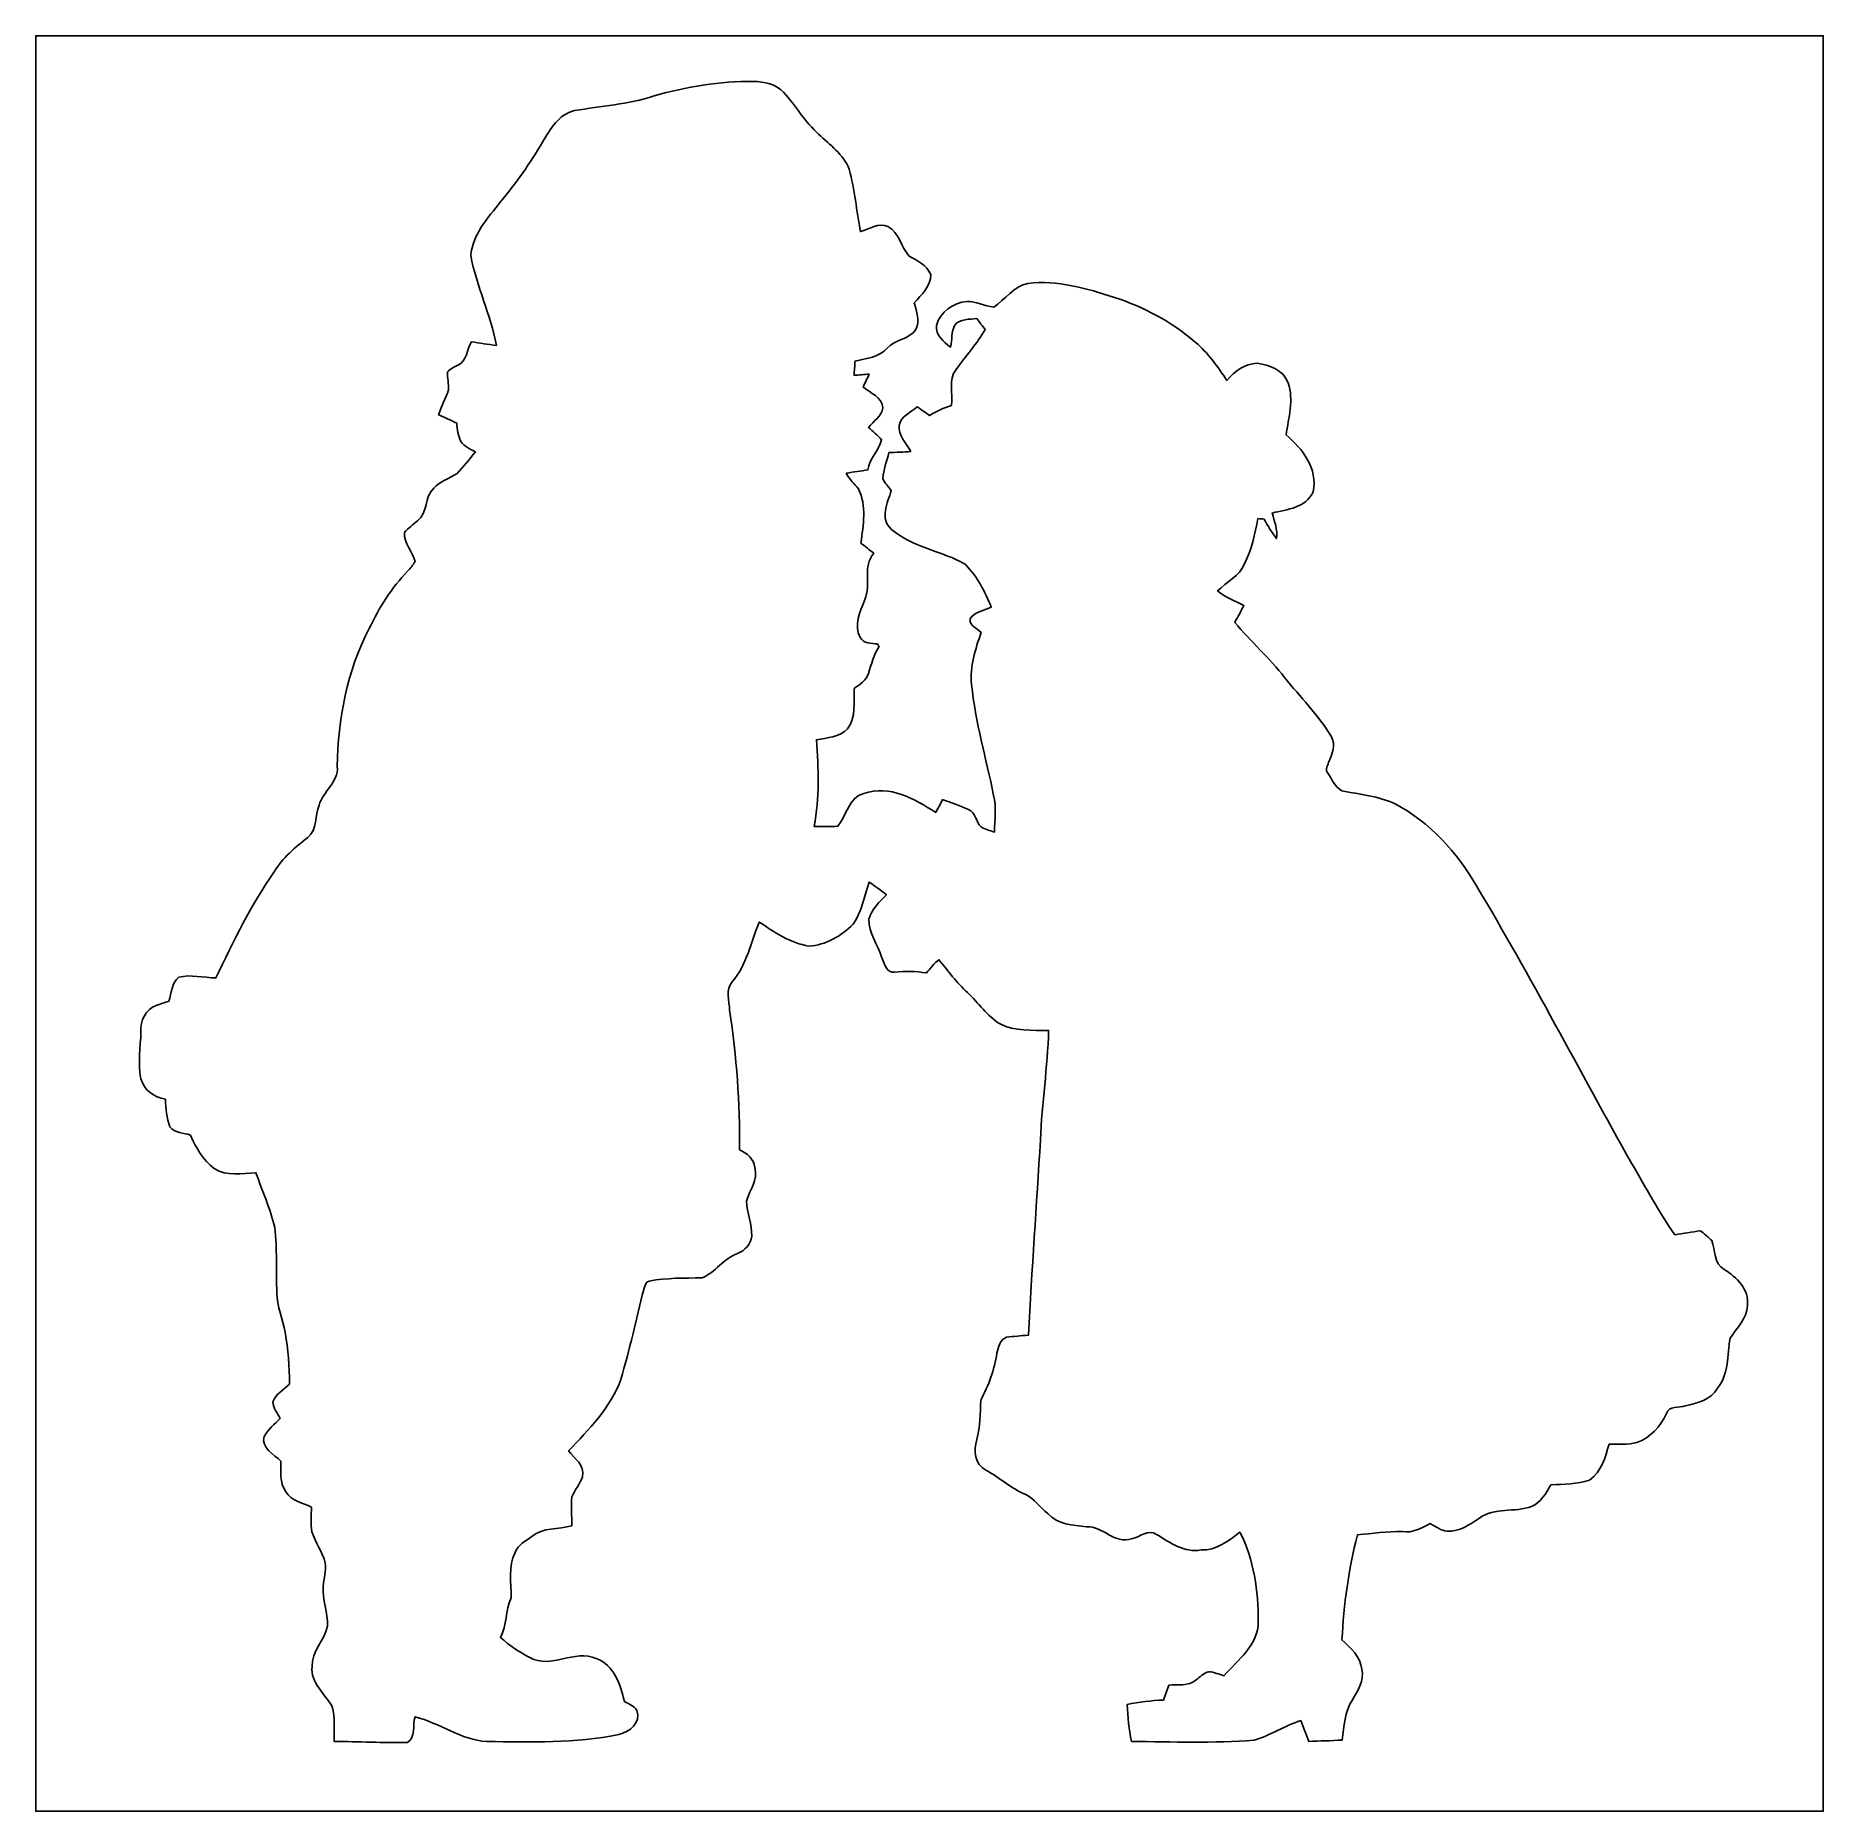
# Model space of a CAD drawing. Header units: centimetres. Extents: x -16.8 to 16.8, y -16.7 to 16.7.
import ezdxf

# ---------------------------------------------------------------- set-up
doc = ezdxf.new("R2010")
doc.units = ezdxf.units.CM
doc.header["$MEASUREMENT"] = 0
doc.layers.add('Layer 1', color=7, linetype='Continuous')

msp = doc.modelspace()

# ---------------------------------------------------------------- linework, layer by layer
at = {"layer": 'Layer 1', "color": 7}
for points, knots in [([(-16.77458, 16.66875), (-16.77458, 16.66875), (16.77458, 16.66875), (16.77458, 16.66875), (16.77458, 16.66875), (16.77458, 16.66875), (16.77458, -16.66875), (16.77458, -16.66875), (16.77458, -16.66875), (16.77458, -16.66875), (-16.77458, -16.66875), (-16.77458, -16.66875), (-16.77458, -16.66875), (-16.77458, -16.66875), (-16.77458, 16.66875), (-16.77458, 16.66875), (-16.77458, 16.66875), (-16.77458, 16.66875), (-16.77458, 16.66875), (-16.77458, 16.66875)], [0, 0, 0, 0, 0.16666667, 0.16666667, 0.16666667, 0.16666667, 0.33333333, 0.33333333, 0.33333333, 0.33333333, 0.5, 0.5, 0.5, 0.5, 0.66666667, 0.66666667, 0.66666667, 0.66666667, 1, 1, 1, 1]), ([(-5.1689, 15.53739), (-5.65291, 15.38076), (-6.16338, 15.34971), (-6.66186, 15.26222), (-6.66186, 15.26222), (-6.96136, 15.19626), (-7.11729, 14.90874), (-7.26299, 14.67062), (-7.26299, 14.67062), (-7.493, 14.27621), (-7.75899, 13.90438), (-8.05004, 13.55302), (-8.05004, 13.55302), (-8.28499, 13.2521), (-8.57638, 12.94024), (-8.60954, 12.54054), (-8.60954, 12.54054), (-8.50053, 11.96481), (-8.23595, 11.43176), (-8.12906, 10.85462), (-8.12906, 10.85462), (-8.28604, 10.87049), (-8.44197, 10.89766), (-8.59755, 10.92094), (-8.59755, 10.92094), (-8.68574, 10.77701), (-8.67763, 10.55405), (-8.85402, 10.4842), (-8.85402, 10.4842), (-8.91963, 10.44504), (-8.99724, 10.41788), (-9.04452, 10.35509), (-9.04452, 10.35509), (-9.05298, 10.24255), (-9.01806, 10.13037), (-9.02864, 10.01818), (-9.02864, 10.01818), (-9.07768, 9.85873), (-9.16305, 9.71268), (-9.21385, 9.55357), (-9.21385, 9.55357), (-9.10061, 9.50172), (-8.98737, 9.4488), (-8.87377, 9.39659), (-8.87377, 9.39659), (-8.85966, 9.28052), (-8.84908, 9.15917), (-8.79793, 9.05192), (-8.79793, 9.05192), (-8.73443, 8.95279), (-8.62048, 8.91046), (-8.52276, 8.85472), (-8.52276, 8.85472), (-8.63459, 8.71784), (-8.74113, 8.57603), (-8.86672, 8.45079), (-8.86672, 8.45079), (-9.00924, 8.35413), (-9.18704, 8.30827), (-9.30275, 8.17351), (-9.30275, 8.17351), (-9.48937, 8.01617), (-9.40717, 7.70502), (-9.60684, 7.56285), (-9.60684, 7.56285), (-9.68763, 7.48841), (-9.785, 7.42915), (-9.85344, 7.34201), (-9.85344, 7.34201), (-9.87037, 7.13458), (-9.69927, 6.98782), (-9.65588, 6.79662), (-9.65588, 6.79662), (-9.68975, 6.72924), (-9.74443, 6.67561), (-9.79346, 6.61917), (-9.79346, 6.61917), (-10.0965, 6.3052), (-10.32969, 5.93019), (-10.51525, 5.53685), (-10.51525, 5.53685), (-10.93329, 4.7438), (-11.10086, 3.83752), (-11.11568, 2.94746), (-11.11568, 2.94746), (-11.08745, 2.65289), (-11.38202, 2.48497), (-11.45787, 2.22462), (-11.45787, 2.22462), (-11.54148, 2.02883), (-11.47974, 1.75648), (-11.66989, 1.61749), (-11.66989, 1.61749), (-11.90413, 1.42946), (-12.1412, 1.23331), (-12.29713, 0.9719), (-12.29713, 0.9719), (-12.73387, 0.34925), (-13.06654, -0.3362), (-13.39321, -1.02129), (-13.39321, -1.02129), (-13.62393, -1.02023), (-13.86276, -0.94897), (-14.08889, -1.00965), (-14.08889, -1.00965), (-14.22718, -1.1109), (-14.22576, -1.31339), (-14.27762, -1.46085), (-14.27762, -1.46085), (-14.35664, -1.48661), (-14.43637, -1.50989), (-14.51363, -1.54093), (-14.51363, -1.54093), (-14.70731, -1.6062), (-14.81737, -1.83021), (-14.80044, -2.02671), (-14.80044, -2.02671), (-14.80891, -2.32128), (-14.86218, -2.62184), (-14.80114, -2.9143), (-14.80114, -2.9143), (-14.74541, -3.13761), (-14.55208, -3.25931), (-14.34077, -3.30059), (-14.34077, -3.30059), (-14.33371, -3.47521), (-14.31255, -3.64984), (-14.26034, -3.81811), (-14.26034, -3.81811), (-14.17038, -3.93735), (-13.99822, -3.931), (-13.87052, -3.97157), (-13.87052, -3.97157), (-13.76751, -4.2097), (-13.63204, -4.44112), (-13.4239, -4.60304), (-13.4239, -4.60304), (-13.19036, -4.7565), (-12.90355, -4.68559), (-12.64356, -4.68066), (-12.64356, -4.68066), (-12.52044, -5.02144), (-12.37544, -5.35623), (-12.28619, -5.70794), (-12.28619, -5.70794), (-12.23927, -6.11399), (-12.27243, -6.52392), (-12.24668, -6.93173), (-12.24668, -6.93173), (-12.24562, -7.1882), (-12.13944, -7.42632), (-12.09287, -7.67539), (-12.09287, -7.67539), (-12.03748, -7.99641), (-12.01385, -8.32203), (-12.01244, -8.64799), (-12.01244, -8.64799), (-12.12603, -8.74783), (-12.26679, -8.83603), (-12.325, -8.98243), (-12.325, -8.98243), (-12.31865, -9.0992), (-12.24068, -9.19409), (-12.18741, -9.29358), (-12.18741, -9.29358), (-12.29289, -9.40012), (-12.41319, -9.49819), (-12.48904, -9.62978), (-12.48904, -9.62978), (-12.54972, -9.85485), (-12.30101, -9.96562), (-12.17577, -10.09403), (-12.17577, -10.09403), (-12.16731, -10.28735), (-12.20682, -10.50184), (-12.08123, -10.67012), (-12.08123, -10.67012), (-11.98492, -10.84721), (-11.76267, -10.87332), (-11.59969, -10.95904), (-11.59969, -10.95904), (-11.60251, -11.11285), (-11.61627, -11.26843), (-11.59122, -11.42189), (-11.59122, -11.42189), (-11.5256, -11.62403), (-11.39472, -11.80147), (-11.34004, -12.0082), (-11.34004, -12.0082), (-11.32029, -12.1539), (-11.36685, -12.29819), (-11.37991, -12.44247), (-11.37991, -12.44247), (-11.39508, -12.69788), (-11.2903, -12.93989), (-11.29771, -13.19495), (-11.29771, -13.19495), (-11.35627, -13.46024), (-11.59581, -13.66626), (-11.58699, -13.95095), (-11.58699, -13.95095), (-11.62262, -14.26457), (-11.34957, -14.45648), (-11.21198, -14.70096), (-11.21198, -14.70096), (-11.13966, -14.91192), (-11.19117, -15.14157), (-11.17247, -15.361), (-11.17247, -15.361), (-10.71527, -15.35501), (-10.25666, -15.38746), (-9.80017, -15.37652), (-9.80017, -15.37652), (-9.63754, -15.28233), (-9.7028, -15.05303), (-9.65623, -14.89498), (-9.65623, -14.89498), (-9.19339, -15.01281), (-8.7951, -15.3289), (-8.30898, -15.35924), (-8.30898, -15.35924), (-7.48383, -15.37123), (-6.64633, -15.39628), (-5.83353, -15.22765), (-5.83353, -15.22765), (-5.63457, -15.18532), (-5.40456, -15.0054), (-5.49169, -14.77504), (-5.49169, -14.77504), (-5.53967, -14.68649), (-5.64656, -14.65474), (-5.72629, -14.60676), (-5.72629, -14.60676), (-5.80249, -14.29491), (-5.91644, -13.91461), (-6.25581, -13.80172), (-6.25581, -13.80172), (-6.65727, -13.61299), (-7.11165, -14.01233), (-7.49864, -13.78091), (-7.49864, -13.78091), (-7.69902, -13.68002), (-7.88811, -13.55478), (-8.05392, -13.40344), (-8.05392, -13.40344), (-7.92268, -13.17554), (-7.96854, -12.89897), (-7.8546, -12.66296), (-7.8546, -12.66296), (-7.84437, -12.37791), (-7.91457, -12.07241), (-7.77416, -11.80747), (-7.77416, -11.80747), (-7.72336, -11.66213), (-7.58014, -11.59298), (-7.46266, -11.51043), (-7.46266, -11.51043), (-7.25911, -11.32946), (-6.96101, -11.38202), (-6.71442, -11.30829), (-6.71442, -11.30829), (-6.7116, -11.12732), (-6.72924, -10.94599), (-6.71195, -10.76537), (-6.71195, -10.76537), (-6.66221, -10.63096), (-6.5532, -10.52477), (-6.51369, -10.38648), (-6.51369, -10.38648), (-6.46924, -10.17058), (-6.65939, -10.04535), (-6.7751, -9.90071), (-6.7751, -9.90071), (-6.39269, -9.50066), (-5.98664, -9.0932), (-5.79438, -8.56156), (-5.79438, -8.56156), (-5.62857, -8.00523), (-5.50298, -7.43797), (-5.36469, -6.87493), (-5.36469, -6.87493), (-5.34211, -6.81602), (-5.33259, -6.72712), (-5.25886, -6.71266), (-5.25886, -6.71266), (-4.93183, -6.65304), (-4.59775, -6.65762), (-4.26649, -6.65374), (-4.26649, -6.65374), (-4.01461, -6.55038), (-3.86503, -6.28579), (-3.60151, -6.1976), (-3.60151, -6.1976), (-3.46957, -6.13939), (-3.35174, -6.02156), (-3.33551, -5.87304), (-3.33551, -5.87304), (-3.33022, -5.64833), (-3.42265, -5.43525), (-3.43429, -5.213), (-3.43429, -5.213), (-3.37891, -5.00345), (-3.20746, -4.81542), (-3.27907, -4.58329), (-3.27907, -4.58329), (-3.29001, -4.41889), (-3.429, -4.31341), (-3.56482, -4.24709), (-3.56482, -4.24709), (-3.55706, -3.37009), (-3.62126, -2.49626), (-3.75073, -1.62948), (-3.75073, -1.62948), (-3.75461, -1.45732), (-3.83364, -1.24001), (-3.7017, -1.09538), (-3.7017, -1.09538), (-3.435, -0.77329), (-3.34821, -0.35313), (-3.19546, 0.02681), (-3.19546, 0.02681), (-2.90865, -0.16263), (-2.61338, -0.37218), (-2.26413, -0.42333), (-2.26413, -0.42333), (-1.94486, -0.41099), (-1.65664, -0.22966), (-1.43369, -0.01341), (-1.43369, -0.01341), (-1.26788, 0.21943), (-1.22379, 0.51223), (-1.13171, 0.77717), (-1.13171, 0.77717), (-1.02164, 0.70026), (-0.91123, 0.62265), (-0.80716, 0.53657), (-0.80716, 0.53657), (-0.94862, 0.41063), (-1.07844, 0.26529), (-1.14088, 0.08255), (-1.14088, 0.08255), (-1.13736, -0.18133), (-0.97049, -0.39934), (-0.895, -0.64417), (-0.895, -0.64417), (-0.84702, -0.75106), (-0.80927, -0.93416), (-0.65546, -0.9144), (-0.65546, -0.9144), (-0.45579, -0.89112), (-0.25506, -0.89606), (-0.05609, -0.92781), (-0.05609, -0.92781), (0.01905, -0.84314), (0.08467, -0.74718), (0.17709, -0.67945), (0.17709, -0.67945), (0.34608, -0.89359), (0.51435, -1.10949), (0.71296, -1.29787), (0.71296, -1.29787), (0.91969, -1.48978), (1.08162, -1.73461), (1.32327, -1.88666), (1.32327, -1.88666), (1.6062, -2.02988), (1.92864, -2.00237), (2.23591, -2.00695), (2.23591, -2.00695), (2.21827, -2.69381), (2.10785, -3.37397), (2.08315, -4.06047), (2.08315, -4.06047), (2.00872, -5.28355), (1.92158, -6.50628), (1.85596, -7.73007), (1.85596, -7.73007), (1.71803, -7.73924), (1.5808, -7.75229), (1.44427, -7.76923), (1.44427, -7.76923), (1.32397, -7.81226), (1.29187, -7.95514), (1.26577, -8.06591), (1.26577, -8.06591), (1.21673, -8.37636), (1.11019, -8.6741), (0.96273, -8.95103), (0.96273, -8.95103), (0.94968, -9.19798), (0.95497, -9.4488), (0.88759, -9.68975), (0.88759, -9.68975), (0.82973, -9.88907), (0.84279, -10.16106), (1.05728, -10.26125), (1.05728, -10.26125), (1.3148, -10.40553), (1.53211, -10.61297), (1.81081, -10.72056), (1.81081, -10.72056), (1.97414, -10.80558), (2.07504, -10.96963), (2.21968, -11.07969), (2.21968, -11.07969), (2.40559, -11.28289), (2.69311, -11.29877), (2.94887, -11.32769), (2.94887, -11.32769), (3.26037, -11.30794), (3.47521, -11.66777), (3.79412, -11.55171), (3.79412, -11.55171), (3.94688, -11.52772), (4.11057, -11.36227), (4.26191, -11.46986), (4.26191, -11.46986), (4.51379, -11.62438), (4.78472, -11.81911), (5.09693, -11.76302), (5.09693, -11.76302), (5.3848, -11.77607), (5.61164, -11.59228), (5.82436, -11.42718), (5.82436, -11.42718), (6.09212, -11.94294), (6.17008, -12.53314), (6.17044, -13.10816), (6.17044, -13.10816), (6.16902, -13.5509), (5.79226, -13.82713), (5.52556, -14.12593), (5.52556, -14.12593), (5.43313, -14.09665), (5.34211, -14.05537), (5.24475, -14.04973), (5.24475, -14.04973), (5.14562, -14.06772), (5.07682, -14.14886), (4.99886, -14.20566), (4.99886, -14.20566), (4.86057, -14.33089), (4.66161, -14.27939), (4.49262, -14.30161), (4.49262, -14.30161), (4.45699, -14.39369), (4.42313, -14.48576), (4.38961, -14.57995), (4.38961, -14.57995), (4.16031, -14.59124), (3.93312, -14.61946), (3.7084, -14.66462), (3.7084, -14.66462), (3.72674, -14.89534), (3.73839, -15.13134), (3.79236, -15.35642), (3.79236, -15.35642), (4.55965, -15.36453), (5.33082, -15.39522), (6.09635, -15.33384), (6.09635, -15.33384), (6.39939, -15.24494), (6.66574, -15.06185), (6.96807, -14.9673), (6.96807, -14.9673), (7.02098, -15.09607), (7.06967, -15.22695), (7.11694, -15.35818), (7.11694, -15.35818), (7.32614, -15.34866), (7.53569, -15.34583), (7.74488, -15.33172), (7.74488, -15.33172), (7.78334, -15.0749), (7.7911, -14.79797), (7.93891, -14.57501), (7.93891, -14.57501), (8.03628, -14.40109), (8.17033, -14.21659), (8.11248, -14.00351), (8.11248, -14.00351), (8.09343, -13.7668), (7.90257, -13.60346), (7.741, -13.45071), (7.741, -13.45071), (7.77734, -12.78714), (7.86306, -12.12497), (8.03099, -11.48151), (8.03099, -11.48151), (8.3118, -11.44799), (8.59331, -11.41271), (8.87659, -11.41871), (8.87659, -11.41871), (9.06886, -11.44834), (9.23678, -11.35027), (9.39941, -11.26666), (9.39941, -11.26666), (9.50066, -11.3217), (9.59802, -11.40248), (9.71797, -11.40883), (9.71797, -11.40883), (9.94798, -11.42294), (10.13848, -11.28607), (10.32016, -11.16683), (10.32016, -11.16683), (10.60132, -10.95304), (10.98409, -11.06629), (11.29947, -10.94458), (11.29947, -10.94458), (11.4808, -10.87332), (11.56829, -10.69658), (11.66107, -10.54029), (11.66107, -10.54029), (11.90449, -10.52195), (12.15637, -10.535), (12.38956, -10.45034), (12.38956, -10.45034), (12.61145, -10.29264), (12.68342, -10.02383), (12.75397, -9.77724), (12.75397, -9.77724), (12.92789, -9.77159), (13.10675, -9.78923), (13.2775, -9.74725), (13.2775, -9.74725), (13.52832, -9.65129), (13.72376, -9.44386), (13.82959, -9.19939), (13.82959, -9.19939), (13.87969, -9.05439), (14.07125, -9.09461), (14.18237, -9.05369), (14.18237, -9.05369), (14.4078, -9.00642), (14.66779, -8.94292), (14.79127, -8.72631), (14.79127, -8.72631), (15.00329, -8.45996), (14.97683, -8.10295), (15.02657, -7.78686), (15.02657, -7.78686), (15.15039, -7.59284), (15.3483, -7.42139), (15.35112, -7.17374), (15.35112, -7.17374), (15.39346, -6.86964), (15.14828, -6.63928), (14.91297, -6.4964), (14.91297, -6.4964), (14.71859, -6.38951), (14.74964, -6.12669), (14.68049, -5.9496), (14.68049, -5.9496), (14.62828, -5.90444), (14.52386, -5.81378), (14.47165, -5.76862), (14.47165, -5.76862), (14.31008, -5.79191), (14.14992, -5.81872), (13.98905, -5.84306), (13.98905, -5.84306), (13.68284, -5.41761), (13.44471, -4.94806), (13.17413, -4.50003), (13.17413, -4.50003), (12.20329, -2.76613), (11.28642, -1.00224), (10.2676, 0.70414), (10.2676, 0.70414), (9.90529, 1.34091), (9.38812, 1.89653), (8.74148, 2.24861), (8.74148, 2.24861), (8.42504, 2.38936), (8.07649, 2.42394), (7.74136, 2.49202), (7.74136, 2.49202), (7.6013, 2.55552), (7.55121, 2.72979), (7.46442, 2.84374), (7.46442, 2.84374), (7.4228, 2.90019), (7.4736, 2.96545), (7.49018, 3.02189), (7.49018, 3.02189), (7.55615, 3.17324), (7.6327, 3.36127), (7.53816, 3.51649), (7.53816, 3.51649), (7.29368, 3.91901), (6.95995, 4.25344), (6.66468, 4.61716), (6.66468, 4.61716), (6.38034, 4.98757), (6.02756, 5.29696), (5.72841, 5.65432), (5.72841, 5.65432), (5.78979, 5.75698), (5.8487, 5.8614), (5.89668, 5.97112), (5.89668, 5.97112), (5.73405, 6.06284), (5.54919, 6.12387), (5.40702, 6.24522), (5.40702, 6.24522), (5.57777, 6.41103), (5.81131, 6.52498), (5.91467, 6.7504), (5.91467, 6.7504), (6.03956, 7.01992), (6.11011, 7.31167), (6.16338, 7.60236), (6.16338, 7.60236), (6.20219, 7.59989), (6.24134, 7.59707), (6.28086, 7.59425), (6.28086, 7.59425), (6.34965, 7.46689), (6.42302, 7.34166), (6.51157, 7.22665), (6.51157, 7.22665), (6.53909, 7.39281), (6.47312, 7.55086), (6.43079, 7.70749), (6.43079, 7.70749), (6.71724, 7.77804), (7.05944, 7.79886), (7.20302, 8.10719), (7.20302, 8.10719), (7.29121, 8.53405), (7.00229, 8.91328), (6.69466, 9.17363), (6.69466, 9.17363), (6.73453, 9.49642), (6.84495, 9.83297), (6.72924, 10.15153), (6.72924, 10.15153), (6.64245, 10.38789), (6.38457, 10.49302), (6.15139, 10.51842), (6.15139, 10.51842), (5.91185, 10.51772), (5.7277, 10.36743), (5.582, 10.19634), (5.582, 10.19634), (5.40632, 10.45316), (5.22852, 10.71457), (4.98934, 10.91671), (4.98934, 10.91671), (4.54589, 11.29453), (4.02519, 11.57711), (3.47133, 11.75561), (3.47133, 11.75561), (2.94887, 11.92318), (2.40101, 12.0837), (1.84644, 12.01879), (1.84644, 12.01879), (1.57304, 11.9694), (1.42275, 11.71363), (1.20579, 11.57323), (1.20579, 11.57323), (1.03364, 11.58663), (0.87454, 11.68541), (0.70026, 11.68047), (0.70026, 11.68047), (0.44662, 11.65825), (0.20038, 11.47974), (0.13053, 11.23068), (0.13053, 11.23068), (0.10654, 11.04794), (0.26458, 10.91953), (0.39617, 10.82322), (0.39617, 10.82322), (0.4258, 10.95939), (0.40675, 11.11144), (0.47625, 11.23562), (0.47625, 11.23562), (0.56974, 11.36121), (0.75318, 11.33722), (0.88688, 11.36191), (0.88688, 11.36191), (0.93874, 11.29101), (0.99236, 11.2208), (1.04634, 11.15095), (1.04634, 11.15095), (0.88865, 10.88355), (0.67769, 10.65318), (0.49918, 10.40024), (0.49918, 10.40024), (0.34819, 10.21045), (0.44344, 9.94974), (0.40993, 9.72891), (0.40993, 9.72891), (0.26987, 9.67458), (0.12876, 9.62131), (0.00282, 9.5377), (0.00282, 9.5377), (-0.07549, 9.59238), (-0.1524, 9.64882), (-0.23036, 9.70351), (-0.23036, 9.70351), (-0.34749, 9.5945), (-0.54363, 9.52959), (-0.56691, 9.35355), (-0.56691, 9.35355), (-0.59866, 9.15705), (-0.43356, 9.023), (-0.35207, 8.86389), (-0.35207, 8.86389), (-0.4886, 8.84978), (-0.62618, 8.84731), (-0.76271, 8.84167), (-0.76271, 8.84167), (-0.80116, 8.67904), (-0.86501, 8.51994), (-0.87736, 8.35272), (-0.87736, 8.35272), (-0.83749, 8.26911), (-0.77153, 8.20208), (-0.71649, 8.12835), (-0.71649, 8.12835), (-0.78987, 7.89411), (-0.94156, 7.60483), (-0.71438, 7.39951), (-0.71438, 7.39951), (-0.31821, 7.05802), (0.23283, 7.00087), (0.67416, 6.74123), (0.67416, 6.74123), (0.89359, 6.51933), (1.04246, 6.22829), (1.15993, 5.94113), (1.15993, 5.94113), (1.03787, 5.8861), (0.89218, 5.85717), (0.79375, 5.7658), (0.79375, 5.7658), (0.68227, 5.63139), (0.88759, 5.54567), (0.96908, 5.46417), (0.96908, 5.46417), (0.86219, 5.14985), (0.756, 4.82141), (0.78846, 4.48592), (0.78846, 4.48592), (0.86466, 3.78107), (1.06292, 3.09774), (1.20297, 2.40453), (1.20297, 2.40453), (1.26048, 2.1784), (1.22731, 1.94698), (1.21708, 1.71768), (1.21708, 1.71768), (1.13277, 1.74696), (1.04387, 1.76777), (0.96802, 1.8161), (0.96802, 1.8161), (0.86783, 1.90712), (0.86995, 2.08809), (0.73025, 2.13924), (0.73025, 2.13924), (0.57291, 2.21262), (0.40852, 2.27048), (0.24518, 2.32728), (0.24518, 2.32728), (0.2032, 2.24649), (0.16122, 2.16535), (0.11712, 2.08562), (0.11712, 2.08562), (-0.2794, 2.33927), (-0.74683, 2.61303), (-1.23366, 2.44087), (-1.23366, 2.44087), (-1.52047, 2.37031), (-1.55681, 2.01965), (-1.71873, 1.82704), (-1.71873, 1.82704), (-1.86725, 1.80904), (-2.01789, 1.82598), (-2.16606, 1.82174), (-2.16606, 1.82174), (-2.05987, 2.36079), (-2.08315, 2.90759), (-2.12372, 3.45122), (-2.12372, 3.45122), (-1.92229, 3.48686), (-1.68839, 3.49779), (-1.53846, 3.65725), (-1.53846, 3.65725), (-1.37054, 3.87491), (-1.42628, 4.15784), (-1.41429, 4.41149), (-1.41429, 4.41149), (-1.31304, 4.49227), (-1.18604, 4.56353), (-1.14653, 4.69512), (-1.14653, 4.69512), (-1.09361, 4.86904), (-1.04246, 5.04437), (-0.94756, 5.20065), (-0.94756, 5.20065), (-0.95497, 5.21264), (-0.97014, 5.23699), (-0.9779, 5.24898), (-0.9779, 5.24898), (-1.08938, 5.26168), (-1.2379, 5.2518), (-1.29999, 5.36716), (-1.29999, 5.36716), (-1.42946, 5.59682), (-1.2954, 5.85964), (-1.21426, 6.08259), (-1.21426, 6.08259), (-1.08656, 6.36164), (-1.26541, 6.70807), (-1.04422, 6.95184), (-1.04422, 6.95184), (-1.12501, 7.0164), (-1.20721, 7.07919), (-1.28764, 7.14304), (-1.28764, 7.14304), (-1.24107, 7.47959), (-1.17863, 7.8426), (-1.33279, 8.16187), (-1.33279, 8.16187), (-1.40935, 8.25923), (-1.50707, 8.34072), (-1.56139, 8.45467), (-1.56139, 8.45467), (-1.42663, 8.47866), (-1.29152, 8.49736), (-1.15535, 8.51676), (-1.15535, 8.51676), (-1.13841, 8.73442), (-0.94403, 8.87307), (-0.90064, 9.07909), (-0.90064, 9.07909), (-0.96767, 9.17152), (-1.06574, 9.23361), (-1.14406, 9.3151), (-1.14406, 9.3151), (-1.05339, 9.43645), (-0.89288, 9.51936), (-0.87418, 9.68375), (-0.87418, 9.68375), (-0.88971, 9.88413), (-1.11019, 9.96139), (-1.24742, 10.07427), (-1.24742, 10.07427), (-1.20791, 10.154), (-1.16911, 10.23373), (-1.13242, 10.31487), (-1.13242, 10.31487), (-1.22696, 10.30817), (-1.32115, 10.2997), (-1.4157, 10.293), (-1.4157, 10.293), (-1.41076, 10.38225), (-1.40264, 10.47009), (-1.39629, 10.55899), (-1.39629, 10.55899), (-1.18216, 10.60662), (-0.94509, 10.63413), (-0.78881, 10.80735), (-0.78881, 10.80735), (-0.64276, 10.97245), (-0.37924, 10.96645), (-0.25365, 11.15413), (-0.25365, 11.15413), (-0.17533, 11.31182), (-0.24377, 11.49244), (-0.28469, 11.65225), (-0.28469, 11.65225), (-0.15169, 11.80782), (0.02752, 11.96269), (0.02258, 12.18494), (0.02258, 12.18494), (-0.05009, 12.37156), (-0.22895, 12.43894), (-0.38347, 12.53208), (-0.38347, 12.53208), (-0.53269, 12.70423), (-0.56974, 12.96705), (-0.7814, 13.08417), (-0.7814, 13.08417), (-0.95215, 13.1766), (-1.12818, 13.03091), (-1.29505, 12.99139), (-1.29505, 12.99139), (-1.3716, 13.38051), (-1.403, 13.77879), (-1.50636, 14.16226), (-1.50636, 14.16226), (-1.61643, 14.4399), (-1.86761, 14.62334), (-2.08068, 14.81914), (-2.08068, 14.81914), (-2.33892, 15.04809), (-2.50754, 15.3543), (-2.7372, 15.60759), (-2.7372, 15.60759), (-2.88149, 15.76211), (-3.10162, 15.80691), (-3.30412, 15.81044), (-3.30412, 15.81044), (-3.93488, 15.81503), (-4.56424, 15.71378), (-5.1689, 15.53739)], [0, 0, 0, 0, 0.00438596, 0.00438596, 0.00438596, 0.00438596, 0.00877193, 0.00877193, 0.00877193, 0.00877193, 0.01315789, 0.01315789, 0.01315789, 0.01315789, 0.01754386, 0.01754386, 0.01754386, 0.01754386, 0.02192982, 0.02192982, 0.02192982, 0.02192982, 0.02631579, 0.02631579, 0.02631579, 0.02631579, 0.03070175, 0.03070175, 0.03070175, 0.03070175, 0.03508772, 0.03508772, 0.03508772, 0.03508772, 0.03947368, 0.03947368, 0.03947368, 0.03947368, 0.04385965, 0.04385965, 0.04385965, 0.04385965, 0.04824561, 0.04824561, 0.04824561, 0.04824561, 0.05263158, 0.05263158, 0.05263158, 0.05263158, 0.05701754, 0.05701754, 0.05701754, 0.05701754, 0.06140351, 0.06140351, 0.06140351, 0.06140351, 0.06578947, 0.06578947, 0.06578947, 0.06578947, 0.07017544, 0.07017544, 0.07017544, 0.07017544, 0.0745614, 0.0745614, 0.0745614, 0.0745614, 0.07894737, 0.07894737, 0.07894737, 0.07894737, 0.08333333, 0.08333333, 0.08333333, 0.08333333, 0.0877193, 0.0877193, 0.0877193, 0.0877193, 0.09210526, 0.09210526, 0.09210526, 0.09210526, 0.09649123, 0.09649123, 0.09649123, 0.09649123, 0.10087719, 0.10087719, 0.10087719, 0.10087719, 0.10526316, 0.10526316, 0.10526316, 0.10526316, 0.10964912, 0.10964912, 0.10964912, 0.10964912, 0.11403509, 0.11403509, 0.11403509, 0.11403509, 0.11842105, 0.11842105, 0.11842105, 0.11842105, 0.12280702, 0.12280702, 0.12280702, 0.12280702, 0.12719298, 0.12719298, 0.12719298, 0.12719298, 0.13157895, 0.13157895, 0.13157895, 0.13157895, 0.13596491, 0.13596491, 0.13596491, 0.13596491, 0.14035088, 0.14035088, 0.14035088, 0.14035088, 0.14473684, 0.14473684, 0.14473684, 0.14473684, 0.14912281, 0.14912281, 0.14912281, 0.14912281, 0.15350877, 0.15350877, 0.15350877, 0.15350877, 0.15789474, 0.15789474, 0.15789474, 0.15789474, 0.1622807, 0.1622807, 0.1622807, 0.1622807, 0.16666667, 0.16666667, 0.16666667, 0.16666667, 0.17105263, 0.17105263, 0.17105263, 0.17105263, 0.1754386, 0.1754386, 0.1754386, 0.1754386, 0.17982456, 0.17982456, 0.17982456, 0.17982456, 0.18421053, 0.18421053, 0.18421053, 0.18421053, 0.18859649, 0.18859649, 0.18859649, 0.18859649, 0.19298246, 0.19298246, 0.19298246, 0.19298246, 0.19736842, 0.19736842, 0.19736842, 0.19736842, 0.20175439, 0.20175439, 0.20175439, 0.20175439, 0.20614035, 0.20614035, 0.20614035, 0.20614035, 0.21052632, 0.21052632, 0.21052632, 0.21052632, 0.21491228, 0.21491228, 0.21491228, 0.21491228, 0.21929825, 0.21929825, 0.21929825, 0.21929825, 0.22368421, 0.22368421, 0.22368421, 0.22368421, 0.22807018, 0.22807018, 0.22807018, 0.22807018, 0.23245614, 0.23245614, 0.23245614, 0.23245614, 0.23684211, 0.23684211, 0.23684211, 0.23684211, 0.24122807, 0.24122807, 0.24122807, 0.24122807, 0.24561404, 0.24561404, 0.24561404, 0.24561404, 0.25, 0.25, 0.25, 0.25, 0.25438596, 0.25438596, 0.25438596, 0.25438596, 0.25877193, 0.25877193, 0.25877193, 0.25877193, 0.26315789, 0.26315789, 0.26315789, 0.26315789, 0.26754386, 0.26754386, 0.26754386, 0.26754386, 0.27192982, 0.27192982, 0.27192982, 0.27192982, 0.27631579, 0.27631579, 0.27631579, 0.27631579, 0.28070175, 0.28070175, 0.28070175, 0.28070175, 0.28508772, 0.28508772, 0.28508772, 0.28508772, 0.28947368, 0.28947368, 0.28947368, 0.28947368, 0.29385965, 0.29385965, 0.29385965, 0.29385965, 0.29824561, 0.29824561, 0.29824561, 0.29824561, 0.30263158, 0.30263158, 0.30263158, 0.30263158, 0.30701754, 0.30701754, 0.30701754, 0.30701754, 0.31140351, 0.31140351, 0.31140351, 0.31140351, 0.31578947, 0.31578947, 0.31578947, 0.31578947, 0.32017544, 0.32017544, 0.32017544, 0.32017544, 0.3245614, 0.3245614, 0.3245614, 0.3245614, 0.32894737, 0.32894737, 0.32894737, 0.32894737, 0.33333333, 0.33333333, 0.33333333, 0.33333333, 0.3377193, 0.3377193, 0.3377193, 0.3377193, 0.34210526, 0.34210526, 0.34210526, 0.34210526, 0.34649123, 0.34649123, 0.34649123, 0.34649123, 0.35087719, 0.35087719, 0.35087719, 0.35087719, 0.35526316, 0.35526316, 0.35526316, 0.35526316, 0.35964912, 0.35964912, 0.35964912, 0.35964912, 0.36403509, 0.36403509, 0.36403509, 0.36403509, 0.36842105, 0.36842105, 0.36842105, 0.36842105, 0.37280702, 0.37280702, 0.37280702, 0.37280702, 0.37719298, 0.37719298, 0.37719298, 0.37719298, 0.38157895, 0.38157895, 0.38157895, 0.38157895, 0.38596491, 0.38596491, 0.38596491, 0.38596491, 0.39035088, 0.39035088, 0.39035088, 0.39035088, 0.39473684, 0.39473684, 0.39473684, 0.39473684, 0.39912281, 0.39912281, 0.39912281, 0.39912281, 0.40350877, 0.40350877, 0.40350877, 0.40350877, 0.40789474, 0.40789474, 0.40789474, 0.40789474, 0.4122807, 0.4122807, 0.4122807, 0.4122807, 0.41666667, 0.41666667, 0.41666667, 0.41666667, 0.42105263, 0.42105263, 0.42105263, 0.42105263, 0.4254386, 0.4254386, 0.4254386, 0.4254386, 0.42982456, 0.42982456, 0.42982456, 0.42982456, 0.43421053, 0.43421053, 0.43421053, 0.43421053, 0.43859649, 0.43859649, 0.43859649, 0.43859649, 0.44298246, 0.44298246, 0.44298246, 0.44298246, 0.44736842, 0.44736842, 0.44736842, 0.44736842, 0.45175439, 0.45175439, 0.45175439, 0.45175439, 0.45614035, 0.45614035, 0.45614035, 0.45614035, 0.46052632, 0.46052632, 0.46052632, 0.46052632, 0.46491228, 0.46491228, 0.46491228, 0.46491228, 0.46929825, 0.46929825, 0.46929825, 0.46929825, 0.47368421, 0.47368421, 0.47368421, 0.47368421, 0.47807018, 0.47807018, 0.47807018, 0.47807018, 0.48245614, 0.48245614, 0.48245614, 0.48245614, 0.48684211, 0.48684211, 0.48684211, 0.48684211, 0.49122807, 0.49122807, 0.49122807, 0.49122807, 0.49561404, 0.49561404, 0.49561404, 0.49561404, 0.5, 0.5, 0.5, 0.5, 0.50438596, 0.50438596, 0.50438596, 0.50438596, 0.50877193, 0.50877193, 0.50877193, 0.50877193, 0.51315789, 0.51315789, 0.51315789, 0.51315789, 0.51754386, 0.51754386, 0.51754386, 0.51754386, 0.52192982, 0.52192982, 0.52192982, 0.52192982, 0.52631579, 0.52631579, 0.52631579, 0.52631579, 0.53070175, 0.53070175, 0.53070175, 0.53070175, 0.53508772, 0.53508772, 0.53508772, 0.53508772, 0.53947368, 0.53947368, 0.53947368, 0.53947368, 0.54385965, 0.54385965, 0.54385965, 0.54385965, 0.54824561, 0.54824561, 0.54824561, 0.54824561, 0.55263158, 0.55263158, 0.55263158, 0.55263158, 0.55701754, 0.55701754, 0.55701754, 0.55701754, 0.56140351, 0.56140351, 0.56140351, 0.56140351, 0.56578947, 0.56578947, 0.56578947, 0.56578947, 0.57017544, 0.57017544, 0.57017544, 0.57017544, 0.5745614, 0.5745614, 0.5745614, 0.5745614, 0.57894737, 0.57894737, 0.57894737, 0.57894737, 0.58333333, 0.58333333, 0.58333333, 0.58333333, 0.5877193, 0.5877193, 0.5877193, 0.5877193, 0.59210526, 0.59210526, 0.59210526, 0.59210526, 0.59649123, 0.59649123, 0.59649123, 0.59649123, 0.60087719, 0.60087719, 0.60087719, 0.60087719, 0.60526316, 0.60526316, 0.60526316, 0.60526316, 0.60964912, 0.60964912, 0.60964912, 0.60964912, 0.61403509, 0.61403509, 0.61403509, 0.61403509, 0.61842105, 0.61842105, 0.61842105, 0.61842105, 0.62280702, 0.62280702, 0.62280702, 0.62280702, 0.62719298, 0.62719298, 0.62719298, 0.62719298, 0.63157895, 0.63157895, 0.63157895, 0.63157895, 0.63596491, 0.63596491, 0.63596491, 0.63596491, 0.64035088, 0.64035088, 0.64035088, 0.64035088, 0.64473684, 0.64473684, 0.64473684, 0.64473684, 0.64912281, 0.64912281, 0.64912281, 0.64912281, 0.65350877, 0.65350877, 0.65350877, 0.65350877, 0.65789474, 0.65789474, 0.65789474, 0.65789474, 0.6622807, 0.6622807, 0.6622807, 0.6622807, 0.66666667, 0.66666667, 0.66666667, 0.66666667, 0.67105263, 0.67105263, 0.67105263, 0.67105263, 0.6754386, 0.6754386, 0.6754386, 0.6754386, 0.67982456, 0.67982456, 0.67982456, 0.67982456, 0.68421053, 0.68421053, 0.68421053, 0.68421053, 0.68859649, 0.68859649, 0.68859649, 0.68859649, 0.69298246, 0.69298246, 0.69298246, 0.69298246, 0.69736842, 0.69736842, 0.69736842, 0.69736842, 0.70175439, 0.70175439, 0.70175439, 0.70175439, 0.70614035, 0.70614035, 0.70614035, 0.70614035, 0.71052632, 0.71052632, 0.71052632, 0.71052632, 0.71491228, 0.71491228, 0.71491228, 0.71491228, 0.71929825, 0.71929825, 0.71929825, 0.71929825, 0.72368421, 0.72368421, 0.72368421, 0.72368421, 0.72807018, 0.72807018, 0.72807018, 0.72807018, 0.73245614, 0.73245614, 0.73245614, 0.73245614, 0.73684211, 0.73684211, 0.73684211, 0.73684211, 0.74122807, 0.74122807, 0.74122807, 0.74122807, 0.74561404, 0.74561404, 0.74561404, 0.74561404, 0.75, 0.75, 0.75, 0.75, 0.75438596, 0.75438596, 0.75438596, 0.75438596, 0.75877193, 0.75877193, 0.75877193, 0.75877193, 0.76315789, 0.76315789, 0.76315789, 0.76315789, 0.76754386, 0.76754386, 0.76754386, 0.76754386, 0.77192982, 0.77192982, 0.77192982, 0.77192982, 0.77631579, 0.77631579, 0.77631579, 0.77631579, 0.78070175, 0.78070175, 0.78070175, 0.78070175, 0.78508772, 0.78508772, 0.78508772, 0.78508772, 0.78947368, 0.78947368, 0.78947368, 0.78947368, 0.79385965, 0.79385965, 0.79385965, 0.79385965, 0.79824561, 0.79824561, 0.79824561, 0.79824561, 0.80263158, 0.80263158, 0.80263158, 0.80263158, 0.80701754, 0.80701754, 0.80701754, 0.80701754, 0.81140351, 0.81140351, 0.81140351, 0.81140351, 0.81578947, 0.81578947, 0.81578947, 0.81578947, 0.82017544, 0.82017544, 0.82017544, 0.82017544, 0.8245614, 0.8245614, 0.8245614, 0.8245614, 0.82894737, 0.82894737, 0.82894737, 0.82894737, 0.83333333, 0.83333333, 0.83333333, 0.83333333, 0.8377193, 0.8377193, 0.8377193, 0.8377193, 0.84210526, 0.84210526, 0.84210526, 0.84210526, 0.84649123, 0.84649123, 0.84649123, 0.84649123, 0.85087719, 0.85087719, 0.85087719, 0.85087719, 0.85526316, 0.85526316, 0.85526316, 0.85526316, 0.85964912, 0.85964912, 0.85964912, 0.85964912, 0.86403509, 0.86403509, 0.86403509, 0.86403509, 0.86842105, 0.86842105, 0.86842105, 0.86842105, 0.87280702, 0.87280702, 0.87280702, 0.87280702, 0.87719298, 0.87719298, 0.87719298, 0.87719298, 0.88157895, 0.88157895, 0.88157895, 0.88157895, 0.88596491, 0.88596491, 0.88596491, 0.88596491, 0.89035088, 0.89035088, 0.89035088, 0.89035088, 0.89473684, 0.89473684, 0.89473684, 0.89473684, 0.89912281, 0.89912281, 0.89912281, 0.89912281, 0.90350877, 0.90350877, 0.90350877, 0.90350877, 0.90789474, 0.90789474, 0.90789474, 0.90789474, 0.9122807, 0.9122807, 0.9122807, 0.9122807, 0.91666667, 0.91666667, 0.91666667, 0.91666667, 0.92105263, 0.92105263, 0.92105263, 0.92105263, 0.9254386, 0.9254386, 0.9254386, 0.9254386, 0.92982456, 0.92982456, 0.92982456, 0.92982456, 0.93421053, 0.93421053, 0.93421053, 0.93421053, 0.93859649, 0.93859649, 0.93859649, 0.93859649, 0.94298246, 0.94298246, 0.94298246, 0.94298246, 0.94736842, 0.94736842, 0.94736842, 0.94736842, 0.95175439, 0.95175439, 0.95175439, 0.95175439, 0.95614035, 0.95614035, 0.95614035, 0.95614035, 0.96052632, 0.96052632, 0.96052632, 0.96052632, 0.96491228, 0.96491228, 0.96491228, 0.96491228, 0.96929825, 0.96929825, 0.96929825, 0.96929825, 0.97368421, 0.97368421, 0.97368421, 0.97368421, 0.97807018, 0.97807018, 0.97807018, 0.97807018, 0.98245614, 0.98245614, 0.98245614, 0.98245614, 0.98684211, 0.98684211, 0.98684211, 0.98684211, 0.99122807, 0.99122807, 0.99122807, 0.99122807, 1, 1, 1, 1])]:
    msp.add_open_spline(points, degree=3, knots=knots, dxfattribs=at)
at = {"layer": 'Layer 1', "color": 250}
msp.add_open_spline([(-5.1689, 15.53739), (-4.56424, 15.71378), (-3.93488, 15.81503), (-3.30412, 15.81044), (-3.30412, 15.81044), (-3.10162, 15.80691), (-2.88149, 15.76211), (-2.7372, 15.60759), (-2.7372, 15.60759), (-2.50754, 15.3543), (-2.33892, 15.04809), (-2.08068, 14.81914), (-2.08068, 14.81914), (-1.86761, 14.62334), (-1.61643, 14.4399), (-1.50636, 14.16226), (-1.50636, 14.16226), (-1.403, 13.77879), (-1.3716, 13.38051), (-1.29505, 12.99139), (-1.29505, 12.99139), (-1.12818, 13.03091), (-0.95215, 13.1766), (-0.7814, 13.08417), (-0.7814, 13.08417), (-0.56974, 12.96705), (-0.53269, 12.70423), (-0.38347, 12.53208), (-0.38347, 12.53208), (-0.22895, 12.43894), (-0.05009, 12.37156), (0.02258, 12.18494), (0.02258, 12.18494), (0.02752, 11.96269), (-0.15169, 11.80782), (-0.28469, 11.65225), (-0.28469, 11.65225), (-0.24377, 11.49244), (-0.17533, 11.31182), (-0.25365, 11.15413), (-0.25365, 11.15413), (-0.37924, 10.96645), (-0.64276, 10.97245), (-0.78881, 10.80735), (-0.78881, 10.80735), (-0.94509, 10.63413), (-1.18216, 10.60662), (-1.39629, 10.55899), (-1.39629, 10.55899), (-1.40264, 10.47009), (-1.41076, 10.38225), (-1.4157, 10.293), (-1.4157, 10.293), (-1.32115, 10.2997), (-1.22696, 10.30817), (-1.13242, 10.31487), (-1.13242, 10.31487), (-1.16911, 10.23373), (-1.20791, 10.154), (-1.24742, 10.07427), (-1.24742, 10.07427), (-1.11019, 9.96139), (-0.88971, 9.88413), (-0.87418, 9.68375), (-0.87418, 9.68375), (-0.89288, 9.51936), (-1.05339, 9.43645), (-1.14406, 9.3151), (-1.14406, 9.3151), (-1.06574, 9.23361), (-0.96767, 9.17152), (-0.90064, 9.07909), (-0.90064, 9.07909), (-0.94403, 8.87307), (-1.13841, 8.73442), (-1.15535, 8.51676), (-1.15535, 8.51676), (-1.29152, 8.49736), (-1.42663, 8.47866), (-1.56139, 8.45467), (-1.56139, 8.45467), (-1.50707, 8.34072), (-1.40935, 8.25923), (-1.33279, 8.16187), (-1.33279, 8.16187), (-1.17863, 7.8426), (-1.24107, 7.47959), (-1.28764, 7.14304), (-1.28764, 7.14304), (-1.20721, 7.07919), (-1.12501, 7.0164), (-1.04422, 6.95184), (-1.04422, 6.95184), (-1.26541, 6.70807), (-1.08656, 6.36164), (-1.21426, 6.08259), (-1.21426, 6.08259), (-1.2954, 5.85964), (-1.42946, 5.59682), (-1.29999, 5.36716), (-1.29999, 5.36716), (-1.2379, 5.2518), (-1.08938, 5.26168), (-0.9779, 5.24898), (-0.9779, 5.24898), (-0.97014, 5.23699), (-0.95497, 5.21264), (-0.94756, 5.20065), (-0.94756, 5.20065), (-1.04246, 5.04437), (-1.09361, 4.86904), (-1.14653, 4.69512), (-1.14653, 4.69512), (-1.18604, 4.56353), (-1.31304, 4.49227), (-1.41429, 4.41149), (-1.41429, 4.41149), (-1.42628, 4.15784), (-1.37054, 3.87491), (-1.53846, 3.65725), (-1.53846, 3.65725), (-1.68839, 3.49779), (-1.92229, 3.48686), (-2.12372, 3.45122), (-2.12372, 3.45122), (-2.08315, 2.90759), (-2.05987, 2.36079), (-2.16606, 1.82174), (-2.16606, 1.82174), (-2.01789, 1.82598), (-1.86725, 1.80904), (-1.71873, 1.82704), (-1.71873, 1.82704), (-1.55681, 2.01965), (-1.52047, 2.37031), (-1.23366, 2.44087), (-1.23366, 2.44087), (-0.74683, 2.61303), (-0.2794, 2.33927), (0.11712, 2.08562), (0.11712, 2.08562), (0.16122, 2.16535), (0.2032, 2.24649), (0.24518, 2.32728), (0.24518, 2.32728), (0.40852, 2.27048), (0.57291, 2.21262), (0.73025, 2.13924), (0.73025, 2.13924), (0.86995, 2.08809), (0.86783, 1.90712), (0.96802, 1.8161), (0.96802, 1.8161), (1.04387, 1.76777), (1.13277, 1.74696), (1.21708, 1.71768), (1.21708, 1.71768), (1.22731, 1.94698), (1.26048, 2.1784), (1.20297, 2.40453), (1.20297, 2.40453), (1.06292, 3.09774), (0.86466, 3.78107), (0.78846, 4.48592), (0.78846, 4.48592), (0.756, 4.82141), (0.86219, 5.14985), (0.96908, 5.46417), (0.96908, 5.46417), (0.88759, 5.54567), (0.68227, 5.63139), (0.79375, 5.7658), (0.79375, 5.7658), (0.89218, 5.85717), (1.03787, 5.8861), (1.15993, 5.94113), (1.15993, 5.94113), (1.04246, 6.22829), (0.89359, 6.51933), (0.67416, 6.74123), (0.67416, 6.74123), (0.23283, 7.00087), (-0.31821, 7.05802), (-0.71438, 7.39951), (-0.71438, 7.39951), (-0.94156, 7.60483), (-0.78987, 7.89411), (-0.71649, 8.12835), (-0.71649, 8.12835), (-0.77153, 8.20208), (-0.83749, 8.26911), (-0.87736, 8.35272), (-0.87736, 8.35272), (-0.86501, 8.51994), (-0.80116, 8.67904), (-0.76271, 8.84167), (-0.76271, 8.84167), (-0.62618, 8.84731), (-0.4886, 8.84978), (-0.35207, 8.86389), (-0.35207, 8.86389), (-0.43356, 9.023), (-0.59866, 9.15705), (-0.56691, 9.35355), (-0.56691, 9.35355), (-0.54363, 9.52959), (-0.34749, 9.5945), (-0.23036, 9.70351), (-0.23036, 9.70351), (-0.1524, 9.64882), (-0.07549, 9.59238), (0.00282, 9.5377), (0.00282, 9.5377), (0.12876, 9.62131), (0.26987, 9.67458), (0.40993, 9.72891), (0.40993, 9.72891), (0.44344, 9.94974), (0.34819, 10.21045), (0.49918, 10.40024), (0.49918, 10.40024), (0.67769, 10.65318), (0.88865, 10.88355), (1.04634, 11.15095), (1.04634, 11.15095), (0.99236, 11.2208), (0.93874, 11.29101), (0.88688, 11.36191), (0.88688, 11.36191), (0.75318, 11.33722), (0.56974, 11.36121), (0.47625, 11.23562), (0.47625, 11.23562), (0.40675, 11.11144), (0.4258, 10.95939), (0.39617, 10.82322), (0.39617, 10.82322), (0.26458, 10.91953), (0.10654, 11.04794), (0.13053, 11.23068), (0.13053, 11.23068), (0.20038, 11.47974), (0.44662, 11.65825), (0.70026, 11.68047), (0.70026, 11.68047), (0.87454, 11.68541), (1.03364, 11.58663), (1.20579, 11.57323), (1.20579, 11.57323), (1.42275, 11.71363), (1.57304, 11.9694), (1.84644, 12.01879), (1.84644, 12.01879), (2.40101, 12.0837), (2.94887, 11.92318), (3.47133, 11.75561), (3.47133, 11.75561), (4.02519, 11.57711), (4.54589, 11.29453), (4.98934, 10.91671), (4.98934, 10.91671), (5.22852, 10.71457), (5.40632, 10.45316), (5.582, 10.19634), (5.582, 10.19634), (5.7277, 10.36743), (5.91185, 10.51772), (6.15139, 10.51842), (6.15139, 10.51842), (6.38457, 10.49302), (6.64245, 10.38789), (6.72924, 10.15153), (6.72924, 10.15153), (6.84495, 9.83297), (6.73453, 9.49642), (6.69466, 9.17363), (6.69466, 9.17363), (7.00229, 8.91328), (7.29121, 8.53405), (7.20302, 8.10719), (7.20302, 8.10719), (7.05944, 7.79886), (6.71724, 7.77804), (6.43079, 7.70749), (6.43079, 7.70749), (6.47312, 7.55086), (6.53909, 7.39281), (6.51157, 7.22665), (6.51157, 7.22665), (6.42302, 7.34166), (6.34965, 7.46689), (6.28086, 7.59425), (6.28086, 7.59425), (6.24134, 7.59707), (6.20219, 7.59989), (6.16338, 7.60236), (6.16338, 7.60236), (6.11011, 7.31167), (6.03956, 7.01992), (5.91467, 6.7504), (5.91467, 6.7504), (5.81131, 6.52498), (5.57777, 6.41103), (5.40702, 6.24522), (5.40702, 6.24522), (5.54919, 6.12387), (5.73405, 6.06284), (5.89668, 5.97112), (5.89668, 5.97112), (5.8487, 5.8614), (5.78979, 5.75698), (5.72841, 5.65432), (5.72841, 5.65432), (6.02756, 5.29696), (6.38034, 4.98757), (6.66468, 4.61716), (6.66468, 4.61716), (6.95995, 4.25344), (7.29368, 3.91901), (7.53816, 3.51649), (7.53816, 3.51649), (7.6327, 3.36127), (7.55615, 3.17324), (7.49018, 3.02189), (7.49018, 3.02189), (7.4736, 2.96545), (7.4228, 2.90019), (7.46442, 2.84374), (7.46442, 2.84374), (7.55121, 2.72979), (7.6013, 2.55552), (7.74136, 2.49202), (7.74136, 2.49202), (8.07649, 2.42394), (8.42504, 2.38936), (8.74148, 2.24861), (8.74148, 2.24861), (9.38812, 1.89653), (9.90529, 1.34091), (10.2676, 0.70414), (10.2676, 0.70414), (11.28642, -1.00224), (12.20329, -2.76613), (13.17413, -4.50003), (13.17413, -4.50003), (13.44471, -4.94806), (13.68284, -5.41761), (13.98905, -5.84306), (13.98905, -5.84306), (14.14992, -5.81872), (14.31008, -5.79191), (14.47165, -5.76862), (14.47165, -5.76862), (14.52386, -5.81378), (14.62828, -5.90444), (14.68049, -5.9496), (14.68049, -5.9496), (14.74964, -6.12669), (14.71859, -6.38951), (14.91297, -6.4964), (14.91297, -6.4964), (15.14828, -6.63928), (15.39346, -6.86964), (15.35112, -7.17374), (15.35112, -7.17374), (15.3483, -7.42139), (15.15039, -7.59284), (15.02657, -7.78686), (15.02657, -7.78686), (14.97683, -8.10295), (15.00329, -8.45996), (14.79127, -8.72631), (14.79127, -8.72631), (14.66779, -8.94292), (14.4078, -9.00642), (14.18237, -9.05369), (14.18237, -9.05369), (14.07125, -9.09461), (13.87969, -9.05439), (13.82959, -9.19939), (13.82959, -9.19939), (13.72376, -9.44386), (13.52832, -9.65129), (13.2775, -9.74725), (13.2775, -9.74725), (13.10675, -9.78923), (12.92789, -9.77159), (12.75397, -9.77724), (12.75397, -9.77724), (12.68342, -10.02383), (12.61145, -10.29264), (12.38956, -10.45034), (12.38956, -10.45034), (12.15637, -10.535), (11.90449, -10.52195), (11.66107, -10.54029), (11.66107, -10.54029), (11.56829, -10.69658), (11.4808, -10.87332), (11.29947, -10.94458), (11.29947, -10.94458), (10.98409, -11.06629), (10.60132, -10.95304), (10.32016, -11.16683), (10.32016, -11.16683), (10.13848, -11.28607), (9.94798, -11.42294), (9.71797, -11.40883), (9.71797, -11.40883), (9.59802, -11.40248), (9.50066, -11.3217), (9.39941, -11.26666), (9.39941, -11.26666), (9.23678, -11.35027), (9.06886, -11.44834), (8.87659, -11.41871), (8.87659, -11.41871), (8.59331, -11.41271), (8.3118, -11.44799), (8.03099, -11.48151), (8.03099, -11.48151), (7.86306, -12.12497), (7.77734, -12.78714), (7.741, -13.45071), (7.741, -13.45071), (7.90257, -13.60346), (8.09343, -13.7668), (8.11248, -14.00351), (8.11248, -14.00351), (8.17033, -14.21659), (8.03628, -14.40109), (7.93891, -14.57501), (7.93891, -14.57501), (7.7911, -14.79797), (7.78334, -15.0749), (7.74488, -15.33172), (7.74488, -15.33172), (7.53569, -15.34583), (7.32614, -15.34866), (7.11694, -15.35818), (7.11694, -15.35818), (7.06967, -15.22695), (7.02098, -15.09607), (6.96807, -14.9673), (6.96807, -14.9673), (6.66574, -15.06185), (6.39939, -15.24494), (6.09635, -15.33384), (6.09635, -15.33384), (5.33082, -15.39522), (4.55965, -15.36453), (3.79236, -15.35642), (3.79236, -15.35642), (3.73839, -15.13134), (3.72674, -14.89534), (3.7084, -14.66462), (3.7084, -14.66462), (3.93312, -14.61946), (4.16031, -14.59124), (4.38961, -14.57995), (4.38961, -14.57995), (4.42313, -14.48576), (4.45699, -14.39369), (4.49262, -14.30161), (4.49262, -14.30161), (4.66161, -14.27939), (4.86057, -14.33089), (4.99886, -14.20566), (4.99886, -14.20566), (5.07682, -14.14886), (5.14562, -14.06772), (5.24475, -14.04973), (5.24475, -14.04973), (5.34211, -14.05537), (5.43313, -14.09665), (5.52556, -14.12593), (5.52556, -14.12593), (5.79226, -13.82713), (6.16902, -13.5509), (6.17044, -13.10816), (6.17044, -13.10816), (6.17008, -12.53314), (6.09212, -11.94294), (5.82436, -11.42718), (5.82436, -11.42718), (5.61164, -11.59228), (5.3848, -11.77607), (5.09693, -11.76302), (5.09693, -11.76302), (4.78472, -11.81911), (4.51379, -11.62438), (4.26191, -11.46986), (4.26191, -11.46986), (4.11057, -11.36227), (3.94688, -11.52772), (3.79412, -11.55171), (3.79412, -11.55171), (3.47521, -11.66777), (3.26037, -11.30794), (2.94887, -11.32769), (2.94887, -11.32769), (2.69311, -11.29877), (2.40559, -11.28289), (2.21968, -11.07969), (2.21968, -11.07969), (2.07504, -10.96963), (1.97414, -10.80558), (1.81081, -10.72056), (1.81081, -10.72056), (1.53211, -10.61297), (1.3148, -10.40553), (1.05728, -10.26125), (1.05728, -10.26125), (0.84279, -10.16106), (0.82973, -9.88907), (0.88759, -9.68975), (0.88759, -9.68975), (0.95497, -9.4488), (0.94968, -9.19798), (0.96273, -8.95103), (0.96273, -8.95103), (1.11019, -8.6741), (1.21673, -8.37636), (1.26577, -8.06591), (1.26577, -8.06591), (1.29187, -7.95514), (1.32397, -7.81226), (1.44427, -7.76923), (1.44427, -7.76923), (1.5808, -7.75229), (1.71803, -7.73924), (1.85596, -7.73007), (1.85596, -7.73007), (1.92158, -6.50628), (2.00872, -5.28355), (2.08315, -4.06047), (2.08315, -4.06047), (2.10785, -3.37397), (2.21827, -2.69381), (2.23591, -2.00695), (2.23591, -2.00695), (1.92864, -2.00237), (1.6062, -2.02988), (1.32327, -1.88666), (1.32327, -1.88666), (1.08162, -1.73461), (0.91969, -1.48978), (0.71296, -1.29787), (0.71296, -1.29787), (0.51435, -1.10949), (0.34608, -0.89359), (0.17709, -0.67945), (0.17709, -0.67945), (0.08467, -0.74718), (0.01905, -0.84314), (-0.05609, -0.92781), (-0.05609, -0.92781), (-0.25506, -0.89606), (-0.45579, -0.89112), (-0.65546, -0.9144), (-0.65546, -0.9144), (-0.80927, -0.93416), (-0.84702, -0.75106), (-0.895, -0.64417), (-0.895, -0.64417), (-0.97049, -0.39934), (-1.13736, -0.18133), (-1.14088, 0.08255), (-1.14088, 0.08255), (-1.07844, 0.26529), (-0.94862, 0.41063), (-0.80716, 0.53657), (-0.80716, 0.53657), (-0.91123, 0.62265), (-1.02164, 0.70026), (-1.13171, 0.77717), (-1.13171, 0.77717), (-1.22379, 0.51223), (-1.26788, 0.21943), (-1.43369, -0.01341), (-1.43369, -0.01341), (-1.65664, -0.22966), (-1.94486, -0.41099), (-2.26413, -0.42333), (-2.26413, -0.42333), (-2.61338, -0.37218), (-2.90865, -0.16263), (-3.19546, 0.02681), (-3.19546, 0.02681), (-3.34821, -0.35313), (-3.435, -0.77329), (-3.7017, -1.09538), (-3.7017, -1.09538), (-3.83364, -1.24001), (-3.75461, -1.45732), (-3.75073, -1.62948), (-3.75073, -1.62948), (-3.62126, -2.49626), (-3.55706, -3.37009), (-3.56482, -4.24709), (-3.56482, -4.24709), (-3.429, -4.31341), (-3.29001, -4.41889), (-3.27907, -4.58329), (-3.27907, -4.58329), (-3.20746, -4.81542), (-3.37891, -5.00345), (-3.43429, -5.213), (-3.43429, -5.213), (-3.42265, -5.43525), (-3.33022, -5.64833), (-3.33551, -5.87304), (-3.33551, -5.87304), (-3.35174, -6.02156), (-3.46957, -6.13939), (-3.60151, -6.1976), (-3.60151, -6.1976), (-3.86503, -6.28579), (-4.01461, -6.55038), (-4.26649, -6.65374), (-4.26649, -6.65374), (-4.59775, -6.65762), (-4.93183, -6.65304), (-5.25886, -6.71266), (-5.25886, -6.71266), (-5.33259, -6.72712), (-5.34211, -6.81602), (-5.36469, -6.87493), (-5.36469, -6.87493), (-5.50298, -7.43797), (-5.62857, -8.00523), (-5.79438, -8.56156), (-5.79438, -8.56156), (-5.98664, -9.0932), (-6.39269, -9.50066), (-6.7751, -9.90071), (-6.7751, -9.90071), (-6.65939, -10.04535), (-6.46924, -10.17058), (-6.51369, -10.38648), (-6.51369, -10.38648), (-6.5532, -10.52477), (-6.66221, -10.63096), (-6.71195, -10.76537), (-6.71195, -10.76537), (-6.72924, -10.94599), (-6.7116, -11.12732), (-6.71442, -11.30829), (-6.71442, -11.30829), (-6.96101, -11.38202), (-7.25911, -11.32946), (-7.46266, -11.51043), (-7.46266, -11.51043), (-7.58014, -11.59298), (-7.72336, -11.66213), (-7.77416, -11.80747), (-7.77416, -11.80747), (-7.91457, -12.07241), (-7.84437, -12.37791), (-7.8546, -12.66296), (-7.8546, -12.66296), (-7.96854, -12.89897), (-7.92268, -13.17554), (-8.05392, -13.40344), (-8.05392, -13.40344), (-7.88811, -13.55478), (-7.69902, -13.68002), (-7.49864, -13.78091), (-7.49864, -13.78091), (-7.11165, -14.01233), (-6.65727, -13.61299), (-6.25581, -13.80172), (-6.25581, -13.80172), (-5.91644, -13.91461), (-5.80249, -14.29491), (-5.72629, -14.60676), (-5.72629, -14.60676), (-5.64656, -14.65474), (-5.53967, -14.68649), (-5.49169, -14.77504), (-5.49169, -14.77504), (-5.40456, -15.0054), (-5.63457, -15.18532), (-5.83353, -15.22765), (-5.83353, -15.22765), (-6.64633, -15.39628), (-7.48383, -15.37123), (-8.30898, -15.35924), (-8.30898, -15.35924), (-8.7951, -15.3289), (-9.19339, -15.01281), (-9.65623, -14.89498), (-9.65623, -14.89498), (-9.7028, -15.05303), (-9.63754, -15.28233), (-9.80017, -15.37652), (-9.80017, -15.37652), (-10.25666, -15.38746), (-10.71527, -15.35501), (-11.17247, -15.361), (-11.17247, -15.361), (-11.19117, -15.14157), (-11.13966, -14.91192), (-11.21198, -14.70096), (-11.21198, -14.70096), (-11.34957, -14.45648), (-11.62262, -14.26457), (-11.58699, -13.95095), (-11.58699, -13.95095), (-11.59581, -13.66626), (-11.35627, -13.46024), (-11.29771, -13.19495), (-11.29771, -13.19495), (-11.2903, -12.93989), (-11.39508, -12.69788), (-11.37991, -12.44247), (-11.37991, -12.44247), (-11.36685, -12.29819), (-11.32029, -12.1539), (-11.34004, -12.0082), (-11.34004, -12.0082), (-11.39472, -11.80147), (-11.5256, -11.62403), (-11.59122, -11.42189), (-11.59122, -11.42189), (-11.61627, -11.26843), (-11.60251, -11.11285), (-11.59969, -10.95904), (-11.59969, -10.95904), (-11.76267, -10.87332), (-11.98492, -10.84721), (-12.08123, -10.67012), (-12.08123, -10.67012), (-12.20682, -10.50184), (-12.16731, -10.28735), (-12.17577, -10.09403), (-12.17577, -10.09403), (-12.30101, -9.96562), (-12.54972, -9.85485), (-12.48904, -9.62978), (-12.48904, -9.62978), (-12.41319, -9.49819), (-12.29289, -9.40012), (-12.18741, -9.29358), (-12.18741, -9.29358), (-12.24068, -9.19409), (-12.31865, -9.0992), (-12.325, -8.98243), (-12.325, -8.98243), (-12.26679, -8.83603), (-12.12603, -8.74783), (-12.01244, -8.64799), (-12.01244, -8.64799), (-12.01385, -8.32203), (-12.03748, -7.99641), (-12.09287, -7.67539), (-12.09287, -7.67539), (-12.13944, -7.42632), (-12.24562, -7.1882), (-12.24668, -6.93173), (-12.24668, -6.93173), (-12.27243, -6.52392), (-12.23927, -6.11399), (-12.28619, -5.70794), (-12.28619, -5.70794), (-12.37544, -5.35623), (-12.52044, -5.02144), (-12.64356, -4.68066), (-12.64356, -4.68066), (-12.90355, -4.68559), (-13.19036, -4.7565), (-13.4239, -4.60304), (-13.4239, -4.60304), (-13.63204, -4.44112), (-13.76751, -4.2097), (-13.87052, -3.97157), (-13.87052, -3.97157), (-13.99822, -3.931), (-14.17038, -3.93735), (-14.26034, -3.81811), (-14.26034, -3.81811), (-14.31255, -3.64984), (-14.33371, -3.47521), (-14.34077, -3.30059), (-14.34077, -3.30059), (-14.55208, -3.25931), (-14.74541, -3.13761), (-14.80114, -2.9143), (-14.80114, -2.9143), (-14.86218, -2.62184), (-14.80891, -2.32128), (-14.80044, -2.02671), (-14.80044, -2.02671), (-14.81737, -1.83021), (-14.70731, -1.6062), (-14.51363, -1.54093), (-14.51363, -1.54093), (-14.43637, -1.50989), (-14.35664, -1.48661), (-14.27762, -1.46085), (-14.27762, -1.46085), (-14.22576, -1.31339), (-14.22718, -1.1109), (-14.08889, -1.00965), (-14.08889, -1.00965), (-13.86276, -0.94897), (-13.62393, -1.02023), (-13.39321, -1.02129), (-13.39321, -1.02129), (-13.06654, -0.3362), (-12.73387, 0.34925), (-12.29713, 0.9719), (-12.29713, 0.9719), (-12.1412, 1.23331), (-11.90413, 1.42946), (-11.66989, 1.61749), (-11.66989, 1.61749), (-11.47974, 1.75648), (-11.54148, 2.02883), (-11.45787, 2.22462), (-11.45787, 2.22462), (-11.38202, 2.48497), (-11.08745, 2.65289), (-11.11568, 2.94746), (-11.11568, 2.94746), (-11.10086, 3.83752), (-10.93329, 4.7438), (-10.51525, 5.53685), (-10.51525, 5.53685), (-10.32969, 5.93019), (-10.0965, 6.3052), (-9.79346, 6.61917), (-9.79346, 6.61917), (-9.74443, 6.67561), (-9.68975, 6.72924), (-9.65588, 6.79662), (-9.65588, 6.79662), (-9.69927, 6.98782), (-9.87037, 7.13458), (-9.85344, 7.34201), (-9.85344, 7.34201), (-9.785, 7.42915), (-9.68763, 7.48841), (-9.60684, 7.56285), (-9.60684, 7.56285), (-9.40717, 7.70502), (-9.48937, 8.01617), (-9.30275, 8.17351), (-9.30275, 8.17351), (-9.18704, 8.30827), (-9.00924, 8.35413), (-8.86672, 8.45079), (-8.86672, 8.45079), (-8.74113, 8.57603), (-8.63459, 8.71784), (-8.52276, 8.85472), (-8.52276, 8.85472), (-8.62048, 8.91046), (-8.73443, 8.95279), (-8.79793, 9.05192), (-8.79793, 9.05192), (-8.84908, 9.15917), (-8.85966, 9.28052), (-8.87377, 9.39659), (-8.87377, 9.39659), (-8.98737, 9.4488), (-9.10061, 9.50172), (-9.21385, 9.55357), (-9.21385, 9.55357), (-9.16305, 9.71268), (-9.07768, 9.85873), (-9.02864, 10.01818), (-9.02864, 10.01818), (-9.01806, 10.13037), (-9.05298, 10.24255), (-9.04452, 10.35509), (-9.04452, 10.35509), (-8.99724, 10.41788), (-8.91963, 10.44504), (-8.85402, 10.4842), (-8.85402, 10.4842), (-8.67763, 10.55405), (-8.68574, 10.77701), (-8.59755, 10.92094), (-8.59755, 10.92094), (-8.44197, 10.89766), (-8.28604, 10.87049), (-8.12906, 10.85462), (-8.12906, 10.85462), (-8.23595, 11.43176), (-8.50053, 11.96481), (-8.60954, 12.54054), (-8.60954, 12.54054), (-8.57638, 12.94024), (-8.28499, 13.2521), (-8.05004, 13.55302), (-8.05004, 13.55302), (-7.75899, 13.90438), (-7.493, 14.27621), (-7.26299, 14.67062), (-7.26299, 14.67062), (-7.11729, 14.90874), (-6.96136, 15.19626), (-6.66186, 15.26222), (-6.66186, 15.26222), (-6.16338, 15.34971), (-5.65291, 15.38076), (-5.1689, 15.53739)], degree=3, knots=[0, 0, 0, 0, 0.00438596, 0.00438596, 0.00438596, 0.00438596, 0.00877193, 0.00877193, 0.00877193, 0.00877193, 0.01315789, 0.01315789, 0.01315789, 0.01315789, 0.01754386, 0.01754386, 0.01754386, 0.01754386, 0.02192982, 0.02192982, 0.02192982, 0.02192982, 0.02631579, 0.02631579, 0.02631579, 0.02631579, 0.03070175, 0.03070175, 0.03070175, 0.03070175, 0.03508772, 0.03508772, 0.03508772, 0.03508772, 0.03947368, 0.03947368, 0.03947368, 0.03947368, 0.04385965, 0.04385965, 0.04385965, 0.04385965, 0.04824561, 0.04824561, 0.04824561, 0.04824561, 0.05263158, 0.05263158, 0.05263158, 0.05263158, 0.05701754, 0.05701754, 0.05701754, 0.05701754, 0.06140351, 0.06140351, 0.06140351, 0.06140351, 0.06578947, 0.06578947, 0.06578947, 0.06578947, 0.07017544, 0.07017544, 0.07017544, 0.07017544, 0.0745614, 0.0745614, 0.0745614, 0.0745614, 0.07894737, 0.07894737, 0.07894737, 0.07894737, 0.08333333, 0.08333333, 0.08333333, 0.08333333, 0.0877193, 0.0877193, 0.0877193, 0.0877193, 0.09210526, 0.09210526, 0.09210526, 0.09210526, 0.09649123, 0.09649123, 0.09649123, 0.09649123, 0.10087719, 0.10087719, 0.10087719, 0.10087719, 0.10526316, 0.10526316, 0.10526316, 0.10526316, 0.10964912, 0.10964912, 0.10964912, 0.10964912, 0.11403509, 0.11403509, 0.11403509, 0.11403509, 0.11842105, 0.11842105, 0.11842105, 0.11842105, 0.12280702, 0.12280702, 0.12280702, 0.12280702, 0.12719298, 0.12719298, 0.12719298, 0.12719298, 0.13157895, 0.13157895, 0.13157895, 0.13157895, 0.13596491, 0.13596491, 0.13596491, 0.13596491, 0.14035088, 0.14035088, 0.14035088, 0.14035088, 0.14473684, 0.14473684, 0.14473684, 0.14473684, 0.14912281, 0.14912281, 0.14912281, 0.14912281, 0.15350877, 0.15350877, 0.15350877, 0.15350877, 0.15789474, 0.15789474, 0.15789474, 0.15789474, 0.1622807, 0.1622807, 0.1622807, 0.1622807, 0.16666667, 0.16666667, 0.16666667, 0.16666667, 0.17105263, 0.17105263, 0.17105263, 0.17105263, 0.1754386, 0.1754386, 0.1754386, 0.1754386, 0.17982456, 0.17982456, 0.17982456, 0.17982456, 0.18421053, 0.18421053, 0.18421053, 0.18421053, 0.18859649, 0.18859649, 0.18859649, 0.18859649, 0.19298246, 0.19298246, 0.19298246, 0.19298246, 0.19736842, 0.19736842, 0.19736842, 0.19736842, 0.20175439, 0.20175439, 0.20175439, 0.20175439, 0.20614035, 0.20614035, 0.20614035, 0.20614035, 0.21052632, 0.21052632, 0.21052632, 0.21052632, 0.21491228, 0.21491228, 0.21491228, 0.21491228, 0.21929825, 0.21929825, 0.21929825, 0.21929825, 0.22368421, 0.22368421, 0.22368421, 0.22368421, 0.22807018, 0.22807018, 0.22807018, 0.22807018, 0.23245614, 0.23245614, 0.23245614, 0.23245614, 0.23684211, 0.23684211, 0.23684211, 0.23684211, 0.24122807, 0.24122807, 0.24122807, 0.24122807, 0.24561404, 0.24561404, 0.24561404, 0.24561404, 0.25, 0.25, 0.25, 0.25, 0.25438596, 0.25438596, 0.25438596, 0.25438596, 0.25877193, 0.25877193, 0.25877193, 0.25877193, 0.26315789, 0.26315789, 0.26315789, 0.26315789, 0.26754386, 0.26754386, 0.26754386, 0.26754386, 0.27192982, 0.27192982, 0.27192982, 0.27192982, 0.27631579, 0.27631579, 0.27631579, 0.27631579, 0.28070175, 0.28070175, 0.28070175, 0.28070175, 0.28508772, 0.28508772, 0.28508772, 0.28508772, 0.28947368, 0.28947368, 0.28947368, 0.28947368, 0.29385965, 0.29385965, 0.29385965, 0.29385965, 0.29824561, 0.29824561, 0.29824561, 0.29824561, 0.30263158, 0.30263158, 0.30263158, 0.30263158, 0.30701754, 0.30701754, 0.30701754, 0.30701754, 0.31140351, 0.31140351, 0.31140351, 0.31140351, 0.31578947, 0.31578947, 0.31578947, 0.31578947, 0.32017544, 0.32017544, 0.32017544, 0.32017544, 0.3245614, 0.3245614, 0.3245614, 0.3245614, 0.32894737, 0.32894737, 0.32894737, 0.32894737, 0.33333333, 0.33333333, 0.33333333, 0.33333333, 0.3377193, 0.3377193, 0.3377193, 0.3377193, 0.34210526, 0.34210526, 0.34210526, 0.34210526, 0.34649123, 0.34649123, 0.34649123, 0.34649123, 0.35087719, 0.35087719, 0.35087719, 0.35087719, 0.35526316, 0.35526316, 0.35526316, 0.35526316, 0.35964912, 0.35964912, 0.35964912, 0.35964912, 0.36403509, 0.36403509, 0.36403509, 0.36403509, 0.36842105, 0.36842105, 0.36842105, 0.36842105, 0.37280702, 0.37280702, 0.37280702, 0.37280702, 0.37719298, 0.37719298, 0.37719298, 0.37719298, 0.38157895, 0.38157895, 0.38157895, 0.38157895, 0.38596491, 0.38596491, 0.38596491, 0.38596491, 0.39035088, 0.39035088, 0.39035088, 0.39035088, 0.39473684, 0.39473684, 0.39473684, 0.39473684, 0.39912281, 0.39912281, 0.39912281, 0.39912281, 0.40350877, 0.40350877, 0.40350877, 0.40350877, 0.40789474, 0.40789474, 0.40789474, 0.40789474, 0.4122807, 0.4122807, 0.4122807, 0.4122807, 0.41666667, 0.41666667, 0.41666667, 0.41666667, 0.42105263, 0.42105263, 0.42105263, 0.42105263, 0.4254386, 0.4254386, 0.4254386, 0.4254386, 0.42982456, 0.42982456, 0.42982456, 0.42982456, 0.43421053, 0.43421053, 0.43421053, 0.43421053, 0.43859649, 0.43859649, 0.43859649, 0.43859649, 0.44298246, 0.44298246, 0.44298246, 0.44298246, 0.44736842, 0.44736842, 0.44736842, 0.44736842, 0.45175439, 0.45175439, 0.45175439, 0.45175439, 0.45614035, 0.45614035, 0.45614035, 0.45614035, 0.46052632, 0.46052632, 0.46052632, 0.46052632, 0.46491228, 0.46491228, 0.46491228, 0.46491228, 0.46929825, 0.46929825, 0.46929825, 0.46929825, 0.47368421, 0.47368421, 0.47368421, 0.47368421, 0.47807018, 0.47807018, 0.47807018, 0.47807018, 0.48245614, 0.48245614, 0.48245614, 0.48245614, 0.48684211, 0.48684211, 0.48684211, 0.48684211, 0.49122807, 0.49122807, 0.49122807, 0.49122807, 0.49561404, 0.49561404, 0.49561404, 0.49561404, 0.5, 0.5, 0.5, 0.5, 0.50438596, 0.50438596, 0.50438596, 0.50438596, 0.50877193, 0.50877193, 0.50877193, 0.50877193, 0.51315789, 0.51315789, 0.51315789, 0.51315789, 0.51754386, 0.51754386, 0.51754386, 0.51754386, 0.52192982, 0.52192982, 0.52192982, 0.52192982, 0.52631579, 0.52631579, 0.52631579, 0.52631579, 0.53070175, 0.53070175, 0.53070175, 0.53070175, 0.53508772, 0.53508772, 0.53508772, 0.53508772, 0.53947368, 0.53947368, 0.53947368, 0.53947368, 0.54385965, 0.54385965, 0.54385965, 0.54385965, 0.54824561, 0.54824561, 0.54824561, 0.54824561, 0.55263158, 0.55263158, 0.55263158, 0.55263158, 0.55701754, 0.55701754, 0.55701754, 0.55701754, 0.56140351, 0.56140351, 0.56140351, 0.56140351, 0.56578947, 0.56578947, 0.56578947, 0.56578947, 0.57017544, 0.57017544, 0.57017544, 0.57017544, 0.5745614, 0.5745614, 0.5745614, 0.5745614, 0.57894737, 0.57894737, 0.57894737, 0.57894737, 0.58333333, 0.58333333, 0.58333333, 0.58333333, 0.5877193, 0.5877193, 0.5877193, 0.5877193, 0.59210526, 0.59210526, 0.59210526, 0.59210526, 0.59649123, 0.59649123, 0.59649123, 0.59649123, 0.60087719, 0.60087719, 0.60087719, 0.60087719, 0.60526316, 0.60526316, 0.60526316, 0.60526316, 0.60964912, 0.60964912, 0.60964912, 0.60964912, 0.61403509, 0.61403509, 0.61403509, 0.61403509, 0.61842105, 0.61842105, 0.61842105, 0.61842105, 0.62280702, 0.62280702, 0.62280702, 0.62280702, 0.62719298, 0.62719298, 0.62719298, 0.62719298, 0.63157895, 0.63157895, 0.63157895, 0.63157895, 0.63596491, 0.63596491, 0.63596491, 0.63596491, 0.64035088, 0.64035088, 0.64035088, 0.64035088, 0.64473684, 0.64473684, 0.64473684, 0.64473684, 0.64912281, 0.64912281, 0.64912281, 0.64912281, 0.65350877, 0.65350877, 0.65350877, 0.65350877, 0.65789474, 0.65789474, 0.65789474, 0.65789474, 0.6622807, 0.6622807, 0.6622807, 0.6622807, 0.66666667, 0.66666667, 0.66666667, 0.66666667, 0.67105263, 0.67105263, 0.67105263, 0.67105263, 0.6754386, 0.6754386, 0.6754386, 0.6754386, 0.67982456, 0.67982456, 0.67982456, 0.67982456, 0.68421053, 0.68421053, 0.68421053, 0.68421053, 0.68859649, 0.68859649, 0.68859649, 0.68859649, 0.69298246, 0.69298246, 0.69298246, 0.69298246, 0.69736842, 0.69736842, 0.69736842, 0.69736842, 0.70175439, 0.70175439, 0.70175439, 0.70175439, 0.70614035, 0.70614035, 0.70614035, 0.70614035, 0.71052632, 0.71052632, 0.71052632, 0.71052632, 0.71491228, 0.71491228, 0.71491228, 0.71491228, 0.71929825, 0.71929825, 0.71929825, 0.71929825, 0.72368421, 0.72368421, 0.72368421, 0.72368421, 0.72807018, 0.72807018, 0.72807018, 0.72807018, 0.73245614, 0.73245614, 0.73245614, 0.73245614, 0.73684211, 0.73684211, 0.73684211, 0.73684211, 0.74122807, 0.74122807, 0.74122807, 0.74122807, 0.74561404, 0.74561404, 0.74561404, 0.74561404, 0.75, 0.75, 0.75, 0.75, 0.75438596, 0.75438596, 0.75438596, 0.75438596, 0.75877193, 0.75877193, 0.75877193, 0.75877193, 0.76315789, 0.76315789, 0.76315789, 0.76315789, 0.76754386, 0.76754386, 0.76754386, 0.76754386, 0.77192982, 0.77192982, 0.77192982, 0.77192982, 0.77631579, 0.77631579, 0.77631579, 0.77631579, 0.78070175, 0.78070175, 0.78070175, 0.78070175, 0.78508772, 0.78508772, 0.78508772, 0.78508772, 0.78947368, 0.78947368, 0.78947368, 0.78947368, 0.79385965, 0.79385965, 0.79385965, 0.79385965, 0.79824561, 0.79824561, 0.79824561, 0.79824561, 0.80263158, 0.80263158, 0.80263158, 0.80263158, 0.80701754, 0.80701754, 0.80701754, 0.80701754, 0.81140351, 0.81140351, 0.81140351, 0.81140351, 0.81578947, 0.81578947, 0.81578947, 0.81578947, 0.82017544, 0.82017544, 0.82017544, 0.82017544, 0.8245614, 0.8245614, 0.8245614, 0.8245614, 0.82894737, 0.82894737, 0.82894737, 0.82894737, 0.83333333, 0.83333333, 0.83333333, 0.83333333, 0.8377193, 0.8377193, 0.8377193, 0.8377193, 0.84210526, 0.84210526, 0.84210526, 0.84210526, 0.84649123, 0.84649123, 0.84649123, 0.84649123, 0.85087719, 0.85087719, 0.85087719, 0.85087719, 0.85526316, 0.85526316, 0.85526316, 0.85526316, 0.85964912, 0.85964912, 0.85964912, 0.85964912, 0.86403509, 0.86403509, 0.86403509, 0.86403509, 0.86842105, 0.86842105, 0.86842105, 0.86842105, 0.87280702, 0.87280702, 0.87280702, 0.87280702, 0.87719298, 0.87719298, 0.87719298, 0.87719298, 0.88157895, 0.88157895, 0.88157895, 0.88157895, 0.88596491, 0.88596491, 0.88596491, 0.88596491, 0.89035088, 0.89035088, 0.89035088, 0.89035088, 0.89473684, 0.89473684, 0.89473684, 0.89473684, 0.89912281, 0.89912281, 0.89912281, 0.89912281, 0.90350877, 0.90350877, 0.90350877, 0.90350877, 0.90789474, 0.90789474, 0.90789474, 0.90789474, 0.9122807, 0.9122807, 0.9122807, 0.9122807, 0.91666667, 0.91666667, 0.91666667, 0.91666667, 0.92105263, 0.92105263, 0.92105263, 0.92105263, 0.9254386, 0.9254386, 0.9254386, 0.9254386, 0.92982456, 0.92982456, 0.92982456, 0.92982456, 0.93421053, 0.93421053, 0.93421053, 0.93421053, 0.93859649, 0.93859649, 0.93859649, 0.93859649, 0.94298246, 0.94298246, 0.94298246, 0.94298246, 0.94736842, 0.94736842, 0.94736842, 0.94736842, 0.95175439, 0.95175439, 0.95175439, 0.95175439, 0.95614035, 0.95614035, 0.95614035, 0.95614035, 0.96052632, 0.96052632, 0.96052632, 0.96052632, 0.96491228, 0.96491228, 0.96491228, 0.96491228, 0.96929825, 0.96929825, 0.96929825, 0.96929825, 0.97368421, 0.97368421, 0.97368421, 0.97368421, 0.97807018, 0.97807018, 0.97807018, 0.97807018, 0.98245614, 0.98245614, 0.98245614, 0.98245614, 0.98684211, 0.98684211, 0.98684211, 0.98684211, 0.99122807, 0.99122807, 0.99122807, 0.99122807, 1, 1, 1, 1], dxfattribs=at)

doc.saveas('drawing.dxf')
